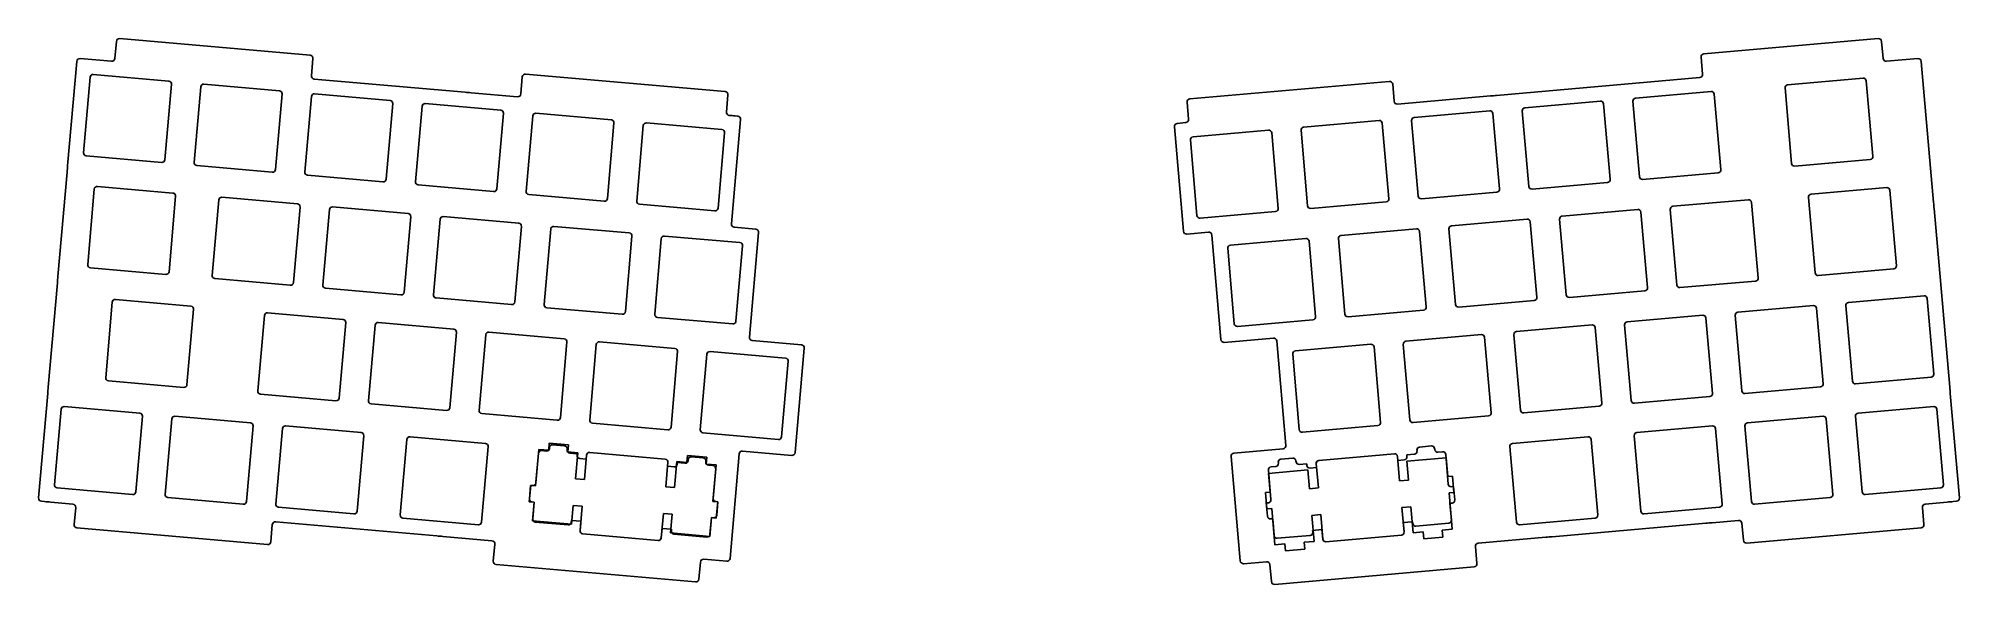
# Model space of a CAD drawing. Extents: x 368 to 698, y -80 to 14.
import ezdxf

# ---------------------------------------------------------------- set-up
doc = ezdxf.new("R2010")
doc.units = 0
doc.layers.add('Layer_1', color=7, linetype='CONTINUOUS')

msp = doc.modelspace()

# ---------------------------------------------------------------- linework, layer by layer
at = {"layer": 'Layer_1', "color": 3}
for p, q in [((381.472854, 10.341033), (381.729494, 13.274096)), ((382.302773, 13.755162), (414.957492, 10.900252)), ((683.95265, 13.756545), (654.04082, 11.139459)), ((684.782404, 10.340625), (684.525886, 13.275506)), ((375.49589, 10.33335), (380.899582, 9.860046)), ((415.438929, 10.326971), (415.183961, 7.389725)), ((653.559864, 10.566189), (653.817134, 7.630621)), ((690.752656, 10.331984), (685.355639, 9.859605)), ((373.355246, -8.073906), (374.922648, 9.852361)), ((376.090722, -5.809093), (377.223746, 7.141442)), ((377.765422, 7.595962), (390.715957, 6.462938)), ((377.765422, 7.595962), (377.765422, 7.595962)), ((415.665401, 6.816474), (441.528561, 4.556752)), ((451.093552, 4.263071), (451.34994, 7.185104)), ((451.923346, 7.666129), (486.142645, 4.672338)), ((653.336175, 7.057382), (618.477814, 4.009678)), ((668.40922, 5.840513), (681.359755, 6.973537)), ((693.441034, -14.324775), (691.325931, 9.850967)), ((391.170476, 5.921262), (390.037452, -7.029273)), ((395.068237, -7.469409), (396.201261, 5.481126)), ((396.742936, 5.935646), (409.693471, 4.802621)), ((396.742936, 5.935646), (396.742936, 5.935646)), ((410.147991, 4.260946), (409.014967, -8.689589)), ((414.045752, -9.129725), (415.178776, 3.82081)), ((415.720451, 4.275329), (428.670986, 3.142305)), ((415.720451, 4.275329), (415.720451, 4.275329)), ((442.582942, 4.465299), (450.520902, 3.78196)), ((451.094371, 4.263712), (451.093552, 4.263071)), ((486.623422, 4.099084), (486.365727, 1.165099)), ((600.080547, 6.418918), (565.862471, 3.425616)), ((600.909254, 3.003849), (600.653566, 5.937849)), ((617.423498, 3.917467), (601.482271, 2.522791)), ((642.315884, 3.557643), (655.266419, 4.690667)), ((642.315884, 3.557643), (642.315884, 3.557643)), ((655.808094, 4.236148), (656.941118, -8.714387)), ((669.087724, -7.651698), (667.9547, 5.298837)), ((668.40922, 5.840513), (668.40922, 5.840513)), ((681.90143, 6.519017), (683.034454, -6.431518)), ((429.125506, 2.60063), (427.992482, -10.349905)), ((433.023267, -10.790041), (434.156291, 2.160494)), ((434.697966, 2.615013), (447.648501, 1.481989)), ((434.697966, 2.615013), (434.697966, 2.615013)), ((448.103021, 0.940314), (446.969997, -12.010221)), ((452.000781, -12.450357), (453.133805, 0.500178)), ((453.675481, 0.954697), (466.626016, -0.178327)), ((453.675481, 0.954697), (453.675481, 0.954697)), ((487.84574, 0.503871), (488.308125, 0.463318)), ((565.381474, 2.852353), (565.63864, -0.08478)), ((604.360854, 0.237011), (617.311389, 1.370035)), ((604.360854, 0.237011), (604.360854, 0.237011)), ((617.853065, 0.915516), (618.986089, -12.035019)), ((624.016874, -11.594883), (622.88385, 1.355652)), ((623.338369, 1.897327), (636.288904, 3.030351)), ((623.338369, 1.897327), (623.338369, 1.897327)), ((636.83058, 2.575832), (637.963604, -10.374703)), ((642.994388, -9.934567), (641.861364, 3.015968)), ((467.080535, -0.720002), (465.947511, -13.670537)), ((470.978296, -14.110673), (472.11132, -1.160138)), ((472.652995, -0.705619), (485.60353, -1.838643)), ((472.652995, -0.705619), (472.652995, -0.705619)), ((486.05805, -2.380318), (484.925026, -15.330853)), ((488.789151, -0.110068), (487.220988, -18.034261)), ((563.215139, -1.357345), (564.783477, -19.28353)), ((565.157607, -0.657635), (563.696212, -0.784487)), ((566.405825, -3.083621), (579.35636, -1.950597)), ((566.405825, -3.083621), (566.405825, -3.083621)), ((579.898035, -2.405117), (581.031059, -15.355652)), ((586.061844, -14.915515), (584.92882, -1.96498)), ((585.38334, -1.423305), (598.333875, -0.290281)), ((585.38334, -1.423305), (585.38334, -1.423305)), ((598.87555, -0.7448), (600.008574, -13.695335)), ((605.039359, -13.255199), (603.906335, -0.304664)), ((389.495777, -7.483792), (376.545242, -6.350768)), ((567.084329, -16.575831), (565.951305, -3.625296)), ((371.694167, -27.04934), (373.263006, -9.128218)), ((408.473292, -9.144109), (395.522757, -8.011084)), ((427.450806, -10.804425), (414.500271, -9.671401)), ((656.486599, -9.256063), (643.536064, -10.389087)), ((682.579934, -6.973193), (669.629399, -8.106217)), ((376.802346, -24.994125), (377.935371, -12.04359)), ((378.477046, -11.589071), (391.427581, -12.722095)), ((378.477046, -11.589071), (378.477046, -11.589071)), ((446.428321, -12.464741), (433.477786, -11.331717)), ((465.405836, -14.125057), (452.455301, -12.992033)), ((618.531569, -12.576695), (605.581034, -13.709719)), ((637.509084, -10.916379), (624.558549, -12.049403)), ((672.442472, -12.929397), (685.393007, -11.796373)), ((672.442472, -12.929397), (672.442472, -12.929397)), ((685.934682, -12.250893), (687.067707, -25.201428)), ((391.882101, -13.26377), (390.749076, -26.214305)), ((398.152798, -26.862046), (399.285822, -13.911511)), ((399.827497, -13.456992), (412.778032, -14.590016)), ((399.827497, -13.456992), (399.827497, -13.456992)), ((413.232552, -15.131691), (412.099528, -28.082226)), ((417.130312, -28.522363), (418.263337, -15.571828)), ((418.805012, -15.117308), (431.755547, -16.250332)), ((418.805012, -15.117308), (418.805012, -15.117308)), ((484.383351, -15.785373), (471.432816, -14.652349)), ((580.57654, -15.897327), (567.626005, -17.030351)), ((599.554054, -14.237011), (586.603519, -15.370035)), ((629.742566, -16.665152), (642.693101, -15.532128)), ((643.234776, -15.986648), (644.3678, -28.937183)), ((649.398585, -28.497046), (648.265561, -15.546511)), ((648.720081, -15.004836), (661.670616, -13.871812)), ((648.720081, -15.004836), (648.720081, -15.004836)), ((662.212291, -14.326331), (663.345315, -27.276866)), ((673.120977, -26.421608), (671.987952, -13.471073)), ((696.213926, -46.030321), (693.533255, -15.37909)), ((432.210067, -16.792007), (431.077042, -29.742542)), ((436.107827, -30.182679), (437.240851, -17.232144)), ((437.782527, -16.777624), (450.733062, -17.910648)), ((437.782527, -16.777624), (437.782527, -16.777624)), ((451.187581, -18.452323), (450.054557, -31.402858)), ((455.085342, -31.842995), (456.218366, -18.89246)), ((456.760041, -18.43794), (469.710576, -19.570964)), ((456.760041, -18.43794), (456.760041, -18.43794)), ((487.702024, -18.607538), (491.392586, -18.93042)), ((491.873622, -19.503696), (490.305546, -37.426893)), ((565.356754, -19.764566), (569.047317, -19.441684)), ((591.787536, -19.985784), (604.738071, -18.85276)), ((605.279747, -19.30728), (606.412771, -32.257815)), ((611.443556, -31.817678), (610.310531, -18.867143)), ((610.765051, -18.325468), (623.715586, -17.192444)), ((610.765051, -18.325468), (610.765051, -18.325468)), ((624.257261, -17.646964), (625.390286, -30.597499)), ((630.42107, -30.157362), (629.288046, -17.206827)), ((629.742566, -16.665152), (629.742566, -16.665152)), ((470.165096, -20.11264), (469.032072, -33.063175)), ((474.062857, -33.503311), (475.195881, -20.552776)), ((475.737556, -20.098256), (488.688091, -21.23128)), ((475.737556, -20.098256), (475.737556, -20.098256)), ((489.142611, -21.772956), (488.009587, -34.723491)), ((569.620593, -19.92272), (571.18867, -37.845916)), ((573.488526, -35.138311), (572.355502, -22.187776)), ((572.810022, -21.6461), (585.760557, -20.513076)), ((572.810022, -21.6461), (572.810022, -21.6461)), ((586.302232, -20.967596), (587.435256, -33.918131)), ((592.466041, -33.477995), (591.333017, -20.52746)), ((591.787536, -19.985784), (591.787536, -19.985784)), ((390.207401, -26.668825), (377.256866, -25.535801)), ((686.613187, -25.743103), (673.662652, -26.876127)), ((370.034612, -46.028924), (371.601927, -28.103653)), ((411.557852, -28.536746), (398.607317, -27.403722)), ((430.535367, -30.197062), (417.584832, -29.064038)), ((643.913281, -29.478858), (630.962746, -30.611882)), ((662.890795, -27.818542), (649.94026, -28.951566)), ((379.886907, -44.386763), (381.019931, -31.436228)), ((381.561607, -30.981708), (394.512142, -32.114732)), ((381.561607, -30.981708), (381.561607, -30.981708)), ((394.966661, -32.656408), (393.833637, -45.606943)), ((449.512882, -31.857378), (436.562347, -30.724354)), ((468.490397, -33.517694), (455.539862, -32.38467)), ((605.958251, -32.79949), (593.007716, -33.932514)), ((624.935766, -31.139174), (611.985231, -32.272198)), ((659.869154, -33.152193), (672.819689, -32.019169)), ((673.361364, -32.473688), (674.494389, -45.424223)), ((679.525173, -44.984087), (678.392149, -32.033552)), ((678.846669, -31.491877), (691.797204, -30.358852)), ((678.846669, -31.491877), (678.846669, -31.491877)), ((692.338879, -30.813372), (693.471903, -43.763907)), ((405.981239, -46.669719), (407.114263, -33.719184)), ((407.655938, -33.264665), (420.606473, -34.397689)), ((407.655938, -33.264665), (407.655938, -33.264665)), ((421.060993, -34.939364), (419.927969, -47.889899)), ((424.958754, -48.330035), (426.091778, -35.3795)), ((426.633453, -34.924981), (439.583988, -36.058005)), ((426.633453, -34.924981), (426.633453, -34.924981)), ((487.467911, -35.17801), (474.517376, -34.044986)), ((586.980736, -34.459806), (574.030201, -35.59283)), ((621.914125, -36.472825), (634.86466, -35.339801)), ((635.406335, -35.79432), (636.539359, -48.744855)), ((641.570144, -48.304719), (640.43712, -35.354184)), ((640.891639, -34.812509), (653.842174, -33.679485)), ((640.891639, -34.812509), (640.891639, -34.812509)), ((654.38385, -34.134004), (655.516874, -47.084539)), ((660.547659, -46.644403), (659.414634, -33.693868)), ((659.869154, -33.152193), (659.869154, -33.152193)), ((440.038508, -36.59968), (438.905484, -49.550215)), ((443.936269, -49.990351), (445.069293, -37.039816)), ((445.610968, -36.585297), (458.561503, -37.718321)), ((445.610968, -36.585297), (445.610968, -36.585297)), ((459.016023, -38.259996), (457.882999, -51.210531)), ((462.913783, -51.650667), (464.046807, -38.700132)), ((464.588483, -38.245613), (477.539018, -39.378637)), ((464.588483, -38.245613), (464.588483, -38.245613)), ((490.786582, -38.000169), (499.221024, -38.738087)), ((499.70206, -39.311364), (498.133809, -57.236553)), ((571.761946, -38.326952), (580.196388, -37.589034)), ((580.769664, -38.07007), (582.337567, -55.991274)), ((583.959095, -39.793457), (596.90963, -38.660433)), ((597.451305, -39.114953), (598.58433, -52.065488)), ((603.615114, -51.625351), (602.48209, -38.674816)), ((602.93661, -38.133141), (615.887145, -37.000117)), ((602.93661, -38.133141), (602.93661, -38.133141)), ((616.42882, -37.454636), (617.561844, -50.405171)), ((622.592629, -49.965035), (621.459605, -37.0145)), ((621.914125, -36.472825), (621.914125, -36.472825)), ((477.993537, -39.920312), (476.860513, -52.870847)), ((481.891298, -53.310984), (483.024322, -40.360449)), ((483.565997, -39.905929), (496.516532, -41.038953)), ((483.565997, -39.905929), (483.565997, -39.905929)), ((496.971052, -41.580628), (495.838028, -54.531163)), ((584.6376, -53.285667), (583.504575, -40.335132)), ((583.959095, -39.793457), (583.959095, -39.793457)), ((393.291962, -46.061462), (380.341427, -44.928438)), ((674.039869, -45.965899), (661.089334, -47.098923)), ((693.017384, -44.305582), (680.066849, -45.438607)), ((368.374325, -65.006435), (369.942402, -47.083239)), ((372.784473, -49.336583), (385.735008, -50.469607)), ((372.784473, -49.336583), (372.784473, -49.336583)), ((419.386294, -48.344419), (406.435759, -47.211395)), ((438.363808, -50.004735), (425.413273, -48.871711)), ((636.084839, -49.286531), (623.134304, -50.419555)), ((655.062354, -47.626215), (642.111819, -48.759239)), ((680.506985, -50.469391), (693.45752, -49.336367)), ((697.874223, -65.007832), (696.306147, -47.084635)), ((371.109774, -62.741637), (372.242798, -49.791102)), ((386.189528, -51.011282), (385.056504, -63.961817)), ((390.087289, -64.401953), (391.220313, -51.451418)), ((391.761988, -50.996899), (404.712523, -52.129923)), ((391.761988, -50.996899), (391.761988, -50.996899)), ((405.167043, -52.671598), (404.034019, -65.622133)), ((410.739503, -52.657215), (423.690038, -53.790239)), ((410.739503, -52.657215), (410.739503, -52.657215)), ((457.341323, -51.665051), (444.390788, -50.532027)), ((476.318838, -53.325367), (463.368303, -52.192343)), ((598.12981, -52.607163), (585.179275, -53.740187)), ((617.107325, -50.946847), (604.15679, -52.079871)), ((642.551955, -53.790023), (655.50249, -52.656999)), ((662.207975, -65.621918), (661.07495, -52.671383)), ((661.52947, -52.129707), (674.480005, -50.996683)), ((661.52947, -52.129707), (661.52947, -52.129707)), ((675.02168, -51.451203), (676.154705, -64.401738)), ((681.185489, -63.961602), (680.052465, -51.011067)), ((680.506985, -50.469391), (680.506985, -50.469391)), ((693.999195, -49.790887), (695.132219, -62.741422)), ((409.064804, -66.062269), (410.197828, -53.111734)), ((424.144558, -54.331914), (423.011534, -67.282449)), ((430.414259, -67.930103), (431.547283, -54.979568)), ((432.088958, -54.525049), (445.039493, -55.658073)), ((432.088958, -54.525049), (432.088958, -54.525049)), ((458.598212, -56.069221), (456.558067, -55.890732)), ((495.296353, -54.985683), (482.345818, -53.852659)), ((621.2025, -55.657857), (634.153035, -54.524833)), ((621.2025, -55.657857), (621.2025, -55.657857)), ((634.694711, -54.979353), (635.827735, -67.929888)), ((643.23046, -67.282234), (642.097436, -54.331699)), ((642.551955, -53.790023), (642.551955, -53.790023)), ((656.044166, -53.111519), (657.17719, -66.062054)), ((445.494013, -56.199748), (444.360989, -69.150283)), ((454.117197, -57.351671), (453.673068, -62.428094)), ((455.460145, -56.967025), (454.65912, -56.896944)), ((456.016145, -56.345458), (456.001507, -56.512768)), ((459.038301, -56.778453), (459.052939, -56.611143)), ((460.790879, -57.433403), (459.492558, -57.319815)), ((460.765838, -57.719631), (460.790879, -57.433403)), ((462.32691, -58.357827), (461.220095, -58.260993)), ((462.386407, -57.677778), (462.32691, -58.357827)), ((475.87859, -58.356052), (462.928329, -57.223051)), ((476.273822, -59.578023), (476.333319, -58.897974)), ((477.946012, -58.934282), (477.92097, -59.220509)), ((479.245359, -59.04796), (477.946012, -58.934282)), ((479.801358, -58.426393), (479.78672, -58.593703)), ((482.38343, -58.150157), (480.343282, -57.971667)), ((482.823511, -58.859387), (482.838149, -58.692077)), ((488.552814, -57.460707), (486.984738, -75.383903)), ((497.560533, -57.717589), (489.126091, -56.979671)), ((572.941053, -57.875745), (574.509303, -75.800934)), ((581.856531, -56.564551), (573.422089, -57.302469)), ((581.032163, -58.899357), (581.046801, -59.066667)), ((583.52704, -58.178946), (581.486892, -58.357435)), ((584.083084, -58.801027), (584.068446, -58.633717)), ((585.923792, -59.141606), (584.624963, -59.255238)), ((585.948834, -59.427833), (585.923792, -59.141606)), ((587.537003, -59.105253), (587.5965, -59.785301)), ((600.941988, -57.430331), (587.991214, -58.563376)), ((601.542891, -58.565151), (601.483395, -57.885103)), ((602.649713, -58.468317), (601.542891, -58.565151)), ((604.377249, -57.527139), (603.079436, -57.640683)), ((603.079436, -57.640683), (603.104477, -57.92691)), ((604.817375, -56.818422), (604.832013, -56.985732)), ((607.312252, -56.098011), (605.271596, -56.276545)), ((607.868296, -56.720092), (607.853658, -56.552782)), ((609.210687, -57.104268), (608.410175, -57.174304)), ((610.196731, -62.635419), (609.752602, -57.558996)), ((621.881005, -69.150068), (620.747981, -56.199533)), ((477.379609, -59.674766), (476.273822, -59.578023)), ((484.077771, -59.470741), (483.277777, -59.40075)), ((484.088361, -65.089086), (484.53249, -60.012662)), ((579.337822, -60.219942), (579.781951, -65.296365)), ((580.592027, -59.608074), (579.792033, -59.678065)), ((587.5965, -59.785301), (586.490713, -59.882045)), ((369.413395, -65.628814), (368.85535, -65.579841)), ((374.258759, -66.052819), (370.467698, -65.721174)), ((384.514829, -64.416337), (371.564294, -63.283313)), ((403.492343, -66.076653), (390.541808, -64.943629)), ((452.769758, -62.851204), (452.56983, -65.136392)), ((453.131661, -62.882866), (452.769758, -62.851204)), ((453.024557, -65.678314), (453.385945, -65.709931)), ((453.385945, -65.709931), (453.132871, -68.602582)), ((484.904998, -65.662671), (484.542582, -65.630964)), ((484.70507, -67.947859), (484.904998, -65.662671)), ((579.327222, -65.838288), (578.964806, -65.869995)), ((578.964806, -65.869995), (579.164734, -68.155183)), ((610.483854, -65.917256), (610.845244, -65.885638)), ((611.100045, -63.058528), (610.738655, -63.090146)), ((611.299973, -65.343716), (611.100045, -63.058528)), ((675.700185, -64.943413), (662.74965, -66.076437)), ((694.6777, -63.283097), (681.727165, -64.416121)), ((691.998574, -66.052845), (695.75339, -65.724441)), ((696.807699, -65.632161), (697.393167, -65.580879)), ((697.874199, -65.007553), (697.874223, -65.007832)), ((374.484128, -69.555149), (374.739886, -66.626094)), ((436.679751, -71.514059), (409.045778, -69.096289)), ((422.469858, -67.736969), (409.519323, -66.603945)), ((443.819313, -69.604803), (430.868778, -68.471779)), ((453.587598, -69.144504), (459.221033, -69.637365)), ((459.762955, -69.182639), (459.790204, -68.871186)), ((459.790204, -68.871186), (461.394829, -69.011573)), ((461.394829, -69.011573), (461.253406, -70.628038)), ((483.548164, -71.263573), (483.801238, -68.370923)), ((483.801238, -68.370923), (484.163663, -68.402631)), ((579.706659, -68.609909), (580.069074, -68.578202)), ((580.069074, -68.578202), (580.322148, -71.470853)), ((602.474972, -69.218897), (604.080111, -69.078466)), ((604.080111, -69.078466), (604.10736, -69.389918)), ((610.736928, -68.809906), (610.483854, -65.917256)), ((635.373215, -68.471563), (622.42268, -69.604587)), ((656.72267, -66.603729), (643.772135, -67.736753)), ((655.447563, -69.25214), (659.97859, -68.865764)), ((691.773476, -69.561154), (691.517407, -66.626123)), ((407.641014, -72.992291), (374.965247, -70.128513)), ((408.472243, -69.577302), (408.214542, -72.511357)), ((446.154372, -72.353631), (437.734011, -71.606907)), ((461.708133, -71.169961), (474.658394, -72.302961)), ((475.200319, -71.848234), (475.341741, -70.231768)), ((475.341741, -70.231768), (476.945336, -70.372065)), ((476.945336, -70.372065), (476.918088, -70.683517)), ((477.372817, -71.22544), (483.006249, -71.718301)), ((580.863555, -71.925625), (586.497506, -71.432718)), ((586.924468, -70.579389), (588.528581, -70.439047)), ((586.951716, -70.890841), (586.924468, -70.579389)), ((588.528581, -70.439047), (588.670003, -72.055513)), ((589.21141, -72.510285), (602.162184, -71.37724)), ((602.616395, -70.835363), (602.474972, -69.218897)), ((604.648776, -69.844689), (610.282209, -69.351828)), ((615.34059, -72.762942), (626.954465, -71.743849)), ((628.008767, -71.651489), (654.393163, -69.343384)), ((660.551888, -69.347963), (660.807073, -72.269901)), ((661.38027, -72.750954), (691.29231, -70.134432)), ((446.380499, -75.850054), (446.635484, -72.927527)), ((486.411462, -75.864929), (482.484489, -75.521293)), ((615.117222, -76.266924), (614.859824, -73.336316)), ((481.080193, -79.417909), (446.861663, -76.423352)), ((481.911084, -76.002308), (481.653598, -78.936894)), ((575.082583, -76.282), (579.01503, -75.938176)), ((579.58833, -76.41924), (579.845153, -79.353372)), ((580.418449, -79.834397), (614.636446, -76.840188))]:
    msp.add_line(p, q, dxfattribs=at)
at = {"layer": 'Layer_1', "color": 7}
for p, q in [((455.883058, -56.836757), (455.987681, -55.640915)), ((455.987681, -55.640915), (459.274477, -55.928472)), ((459.274477, -55.928472), (459.169854, -57.124314)), ((453.61814, -62.932394), (454.164592, -56.686411)), ((454.164592, -56.686411), (455.883058, -56.836757)), ((459.169854, -57.124314), (460.88838, -57.274666)), ((460.88838, -57.274666), (460.498897, -61.726482)), ((462.019728, -61.859537), (462.38569, -57.676574)), ((462.92743, -57.222), (475.876949, -58.354935)), ((476.331533, -58.896676), (475.965572, -63.079639)), ((477.483773, -63.212465), (477.873256, -58.760648)), ((477.873256, -58.760648), (479.591772, -58.910999)), ((479.591772, -58.910999), (479.696395, -57.715157)), ((479.696395, -57.715157), (482.983191, -58.002714)), ((482.983191, -58.002714), (482.878568, -59.198556)), ((482.878568, -59.198556), (484.597094, -59.348908)), ((587.536432, -59.105548), (587.902393, -63.288501)), ((600.940524, -57.430863), (587.99051, -58.563761)), ((601.848236, -62.068399), (601.482275, -57.885446)), ((609.808875, -58.13089), (603.085037, -58.719149)), ((603.085037, -58.719149), (603.366437, -61.935574)), ((610.090275, -61.347314), (609.808875, -58.13089)), ((460.498897, -61.726482), (462.019728, -61.859537)), ((484.597094, -59.348908), (484.050642, -65.594891)), ((586.100161, -60.205132), (579.376373, -60.793387)), ((579.376373, -60.793387), (579.657773, -64.009811)), ((586.381562, -63.421557), (586.100161, -60.205132)), ((603.366437, -61.935574), (601.848236, -62.068399)), ((610.912634, -61.275367), (610.090275, -61.347314)), ((611.156701, -64.065062), (610.912634, -61.275367)), ((452.551714, -65.650142), (452.795781, -62.860447)), ((453.374073, -65.722089), (452.551714, -65.650142)), ((452.795781, -62.860447), (453.61814, -62.932394)), ((453.092673, -68.938513), (453.374073, -65.722089)), ((475.965572, -63.079639), (477.483773, -63.212465)), ((484.050642, -65.594891), (484.873001, -65.666838)), ((484.873001, -65.666838), (484.628934, -68.456533)), ((579.657773, -64.009811), (578.835414, -64.081758)), ((578.835414, -64.081758), (579.079481, -66.871453)), ((587.902393, -63.288501), (586.381562, -63.421557)), ((610.334342, -64.137009), (611.156701, -64.065062)), ((610.880794, -70.382992), (610.334342, -64.137009)), ((459.816461, -69.526768), (453.092673, -68.938513)), ((460.097862, -66.310343), (459.816461, -69.526768)), ((461.618693, -66.443399), (460.097862, -66.310343)), ((461.252732, -70.626352), (461.618693, -66.443399)), ((475.564536, -67.663501), (475.198575, -71.846454)), ((477.082737, -67.796326), (475.564536, -67.663501)), ((476.801337, -71.012751), (477.082737, -67.796326)), ((483.806575, -68.384586), (483.525175, -71.60101)), ((484.628934, -68.456533), (483.806575, -68.384586)), ((579.079481, -66.871453), (579.90184, -66.799506)), ((579.90184, -66.799506), (580.448292, -73.045489)), ((586.782597, -68.005418), (588.303428, -67.872363)), ((587.17208, -72.457234), (586.782597, -68.005418)), ((588.303428, -67.872363), (588.66939, -72.055326)), ((602.249272, -66.652261), (603.767473, -66.519435)), ((602.615233, -70.835224), (602.249272, -66.652261)), ((603.767473, -66.519435), (604.156956, -70.971252)), ((474.656824, -72.301037), (461.707305, -71.168102)), ((483.525175, -71.60101), (476.801337, -71.012751)), ((585.453554, -72.607586), (587.17208, -72.457234)), ((589.21113, -72.5099), (602.160649, -71.376965)), ((604.156956, -70.971252), (605.875472, -70.820901)), ((605.875472, -70.820901), (605.980095, -72.016743)), ((605.980095, -72.016743), (609.266891, -71.729186)), ((609.162268, -70.533344), (610.880794, -70.382992)), ((609.266891, -71.729186), (609.162268, -70.533344)), ((580.448292, -73.045489), (582.166758, -72.895143)), ((582.166758, -72.895143), (582.271381, -74.090985)), ((582.271381, -74.090985), (585.558177, -73.803428)), ((585.558177, -73.803428), (585.453554, -72.607586))]:
    msp.add_line(p, q, dxfattribs=at)
at = {"layer": 'Layer_1', "color": 3}
for points in [[(381.729494, 13.274096), (381.754967, 13.565241), (382.011626, 13.780617), (382.302773, 13.755162)], [(684.338902, 13.634756), (684.231398, 13.72497), (684.092457, 13.768779), (683.95265, 13.756545)], [(684.525886, 13.275506), (684.513668, 13.415315), (684.446407, 13.544542), (684.338902, 13.634756)], [(374.922648, 9.852361), (374.93487, 9.992166), (375.002135, 10.121387), (375.109641, 10.211592)], [(375.109641, 10.211592), (375.217148, 10.301797), (375.356088, 10.345596), (375.49589, 10.33335)], [(380.899582, 9.860046), (381.039386, 9.847801), (381.178329, 9.891599), (381.28584, 9.981803)], [(381.28584, 9.981803), (381.393351, 10.072006), (381.460623, 10.201227), (381.472854, 10.341033)], [(414.957492, 10.900252), (415.248696, 10.874796), (415.464191, 10.618191), (415.438929, 10.326971)], [(653.681601, 10.952444), (653.591402, 10.844933), (653.547611, 10.705991), (653.559864, 10.566189)], [(654.04082, 11.139459), (653.901017, 11.127228), (653.7718, 11.059956), (653.681601, 10.952444)], [(684.96939, 9.981382), (684.861885, 10.071593), (684.794623, 10.200818), (684.782404, 10.340625)], [(685.355639, 9.859605), (685.215834, 9.847367), (685.076894, 9.891172), (684.96939, 9.981382)], [(691.138919, 10.210209), (691.031408, 10.300417), (690.892464, 10.344221), (690.752656, 10.331984)], [(691.325931, 9.850967), (691.3137, 9.990776), (691.246429, 10.12), (691.138919, 10.210209)], [(377.223746, 7.141442), (377.235304, 7.273546), (377.298866, 7.395647), (377.40045, 7.480886)], [(377.40045, 7.480886), (377.502034, 7.566125), (377.633318, 7.607519), (377.765422, 7.595962)], [(415.183961, 7.389725), (415.158702, 7.09851), (415.374201, 6.841914), (415.665401, 6.816474)], [(451.34994, 7.185104), (451.375484, 7.476259), (451.632184, 7.691603), (451.923346, 7.666129)], [(653.695395, 7.244376), (653.605195, 7.136869), (653.475977, 7.069604), (653.336175, 7.057382)], [(653.817134, 7.630621), (653.829387, 7.490822), (653.785595, 7.351883), (653.695395, 7.244376)], [(681.359755, 6.973537), (681.491858, 6.985094), (681.623143, 6.9437), (681.724726, 6.858462)], [(681.724726, 6.858462), (681.82631, 6.773223), (681.889872, 6.651121), (681.90143, 6.519017)], [(390.715957, 6.462938), (390.84806, 6.45138), (390.970162, 6.387818), (391.055401, 6.286234)], [(391.055401, 6.286234), (391.14064, 6.18465), (391.182034, 6.053366), (391.170476, 5.921262)], [(396.201261, 5.481126), (396.212819, 5.61323), (396.276381, 5.735331), (396.377965, 5.82057)], [(396.377965, 5.82057), (396.479549, 5.905809), (396.610833, 5.947203), (396.742936, 5.935646)], [(409.693471, 4.802621), (409.825575, 4.791064), (409.947677, 4.727502), (410.032916, 4.625918)], [(410.032916, 4.625918), (410.118155, 4.524334), (410.159549, 4.39305), (410.147991, 4.260946)], [(415.178776, 3.82081), (415.190333, 3.952913), (415.253896, 4.075015), (415.355479, 4.160254)], [(415.355479, 4.160254), (415.457063, 4.245493), (415.588348, 4.286887), (415.720451, 4.275329)], [(441.528561, 4.556752), (441.880002, 4.526044), (442.231462, 4.495559), (442.582942, 4.465299)], [(450.520902, 3.78196), (450.812215, 3.756879), (451.068815, 3.97244), (451.094371, 4.263712)], [(486.142645, 4.672338), (486.282432, 4.660111), (486.411631, 4.592835), (486.501802, 4.48532)], [(486.501802, 4.48532), (486.591972, 4.377806), (486.635722, 4.238866), (486.623422, 4.099084)], [(565.862471, 3.425616), (565.722665, 3.413386), (565.593444, 3.346117), (565.503239, 3.238608)], [(600.466726, 6.297103), (600.359255, 6.387328), (600.220336, 6.431149), (600.080547, 6.418918)], [(600.653566, 5.937849), (600.641408, 6.077644), (600.574196, 6.206878), (600.466726, 6.297103)], [(618.477814, 4.009678), (618.126374, 3.978951), (617.774936, 3.948214), (617.423498, 3.917467)], [(641.861364, 3.015968), (641.849807, 3.148072), (641.8912, 3.279356), (641.976439, 3.38094)], [(641.976439, 3.38094), (642.061678, 3.482524), (642.18378, 3.546086), (642.315884, 3.557643)], [(655.266419, 4.690667), (655.398523, 4.702225), (655.529807, 4.660831), (655.631391, 4.575592)], [(655.631391, 4.575592), (655.732975, 4.490353), (655.796537, 4.368251), (655.808094, 4.236148)], [(667.9547, 5.298837), (667.943142, 5.430941), (667.984536, 5.562225), (668.069775, 5.663809)], [(668.069775, 5.663809), (668.155014, 5.765393), (668.277116, 5.828955), (668.40922, 5.840513)], [(428.670986, 3.142305), (428.80309, 3.130748), (428.925192, 3.067186), (429.010431, 2.965602)], [(429.010431, 2.965602), (429.09567, 2.864018), (429.137063, 2.732734), (429.125506, 2.60063)], [(434.156291, 2.160494), (434.167848, 2.292597), (434.23141, 2.414699), (434.332994, 2.499938)], [(434.332994, 2.499938), (434.434578, 2.585177), (434.565862, 2.626571), (434.697966, 2.615013)], [(447.648501, 1.481989), (447.780605, 1.470432), (447.902706, 1.40687), (447.987945, 1.305286)], [(447.987945, 1.305286), (448.073184, 1.203702), (448.114578, 1.072418), (448.103021, 0.940314)], [(453.133805, 0.500178), (453.145363, 0.632281), (453.208925, 0.754383), (453.310509, 0.839622)], [(453.310509, 0.839622), (453.412093, 0.924861), (453.543377, 0.966255), (453.675481, 0.954697)], [(486.365727, 1.165099), (486.353426, 1.025297), (486.397167, 0.886334), (486.487327, 0.778784)], [(486.487327, 0.778784), (486.577488, 0.671234), (486.706681, 0.603907), (486.846485, 0.591616)], [(486.846485, 0.591616), (487.179566, 0.56233), (487.512651, 0.533082), (487.84574, 0.503871)], [(488.308125, 0.463318), (488.599278, 0.437785), (488.814625, 0.18109), (488.789151, -0.110068)], [(565.503239, 3.238608), (565.413033, 3.131099), (565.369233, 2.992158), (565.381474, 2.852353)], [(601.096095, 2.6446), (600.988625, 2.734824), (600.921413, 2.864056), (600.909254, 3.003849)], [(601.482271, 2.522791), (601.342484, 2.510559), (601.203565, 2.554377), (601.096095, 2.6446)], [(603.906335, -0.304664), (603.894777, -0.17256), (603.936171, -0.041276), (604.02141, 0.060308)], [(604.02141, 0.060308), (604.106649, 0.161891), (604.228751, 0.225454), (604.360854, 0.237011)], [(617.311389, 1.370035), (617.443493, 1.381593), (617.574777, 1.340199), (617.676361, 1.25496)], [(617.676361, 1.25496), (617.777945, 1.169721), (617.841507, 1.047619), (617.853065, 0.915516)], [(622.88385, 1.355652), (622.872292, 1.487756), (622.913686, 1.61904), (622.998925, 1.720624)], [(622.998925, 1.720624), (623.084164, 1.822208), (623.206266, 1.88577), (623.338369, 1.897327)], [(636.288904, 3.030351), (636.421008, 3.041909), (636.552292, 3.000515), (636.653876, 2.915276)], [(636.653876, 2.915276), (636.75546, 2.830037), (636.819022, 2.707935), (636.83058, 2.575832)], [(466.626016, -0.178327), (466.758119, -0.189884), (466.880221, -0.253447), (466.96546, -0.35503)], [(466.96546, -0.35503), (467.050699, -0.456614), (467.092093, -0.587898), (467.080535, -0.720002)], [(472.11132, -1.160138), (472.122878, -1.028035), (472.18644, -0.905933), (472.288024, -0.820694)], [(472.288024, -0.820694), (472.389608, -0.735455), (472.520892, -0.694061), (472.652995, -0.705619)], [(485.60353, -1.838643), (485.735634, -1.8502), (485.857736, -1.913763), (485.942975, -2.015346)], [(485.942975, -2.015346), (486.028214, -2.11693), (486.069608, -2.248215), (486.05805, -2.380318)], [(563.336966, -0.971226), (563.246736, -1.078671), (563.20291, -1.217573), (563.215139, -1.357345)], [(563.696212, -0.784487), (563.55643, -0.796604), (563.427195, -0.863781), (563.336966, -0.971226)], [(565.516839, -0.470894), (565.426615, -0.578339), (565.297385, -0.645518), (565.157607, -0.657635)], [(565.63864, -0.08478), (565.650879, -0.224548), (565.607062, -0.363449), (565.516839, -0.470894)], [(565.951305, -3.625296), (565.939748, -3.493193), (565.981141, -3.361908), (566.06638, -3.260325)], [(566.06638, -3.260325), (566.151619, -3.158741), (566.273721, -3.095179), (566.405825, -3.083621)], [(579.35636, -1.950597), (579.488464, -1.939039), (579.619748, -1.980433), (579.721332, -2.065672)], [(579.721332, -2.065672), (579.822916, -2.150911), (579.886478, -2.273013), (579.898035, -2.405117)], [(584.92882, -1.96498), (584.917262, -1.832877), (584.958656, -1.701592), (585.043895, -1.600008)], [(585.043895, -1.600008), (585.129134, -1.498425), (585.251236, -1.434862), (585.38334, -1.423305)], [(598.333875, -0.290281), (598.465978, -0.278723), (598.597263, -0.320117), (598.698846, -0.405356)], [(598.698846, -0.405356), (598.80043, -0.490595), (598.863992, -0.612697), (598.87555, -0.7448)], [(376.205797, -6.174065), (376.120559, -6.072481), (376.079165, -5.941197), (376.090722, -5.809093)], [(376.545242, -6.350768), (376.413138, -6.339211), (376.291036, -6.275649), (376.205797, -6.174065)], [(683.034454, -6.431518), (683.046012, -6.563622), (683.004618, -6.694906), (682.919379, -6.79649)], [(373.263006, -9.128218), (373.293771, -8.776782), (373.324518, -8.425345), (373.355246, -8.073906)], [(389.860749, -7.368717), (389.759165, -7.453956), (389.627881, -7.49535), (389.495777, -7.483792)], [(390.037452, -7.029273), (390.025895, -7.161376), (389.962333, -7.283478), (389.860749, -7.368717)], [(395.183312, -7.834381), (395.098073, -7.732797), (395.056679, -7.601513), (395.068237, -7.469409)], [(395.522757, -8.011084), (395.390653, -7.999527), (395.268551, -7.935965), (395.183312, -7.834381)], [(408.838263, -9.029033), (408.73668, -9.114272), (408.605395, -9.155666), (408.473292, -9.144109)], [(409.014967, -8.689589), (409.003409, -8.821693), (408.939847, -8.943794), (408.838263, -9.029033)], [(414.160827, -9.494697), (414.075588, -9.393113), (414.034194, -9.261829), (414.045752, -9.129725)], [(414.500271, -9.671401), (414.368168, -9.659843), (414.246066, -9.596281), (414.160827, -9.494697)], [(656.826043, -9.079359), (656.740804, -9.180943), (656.618702, -9.244505), (656.486599, -9.256063)], [(656.941118, -8.714387), (656.952676, -8.846491), (656.911282, -8.977775), (656.826043, -9.079359)], [(669.264428, -7.991142), (669.162844, -7.905903), (669.099282, -7.783801), (669.087724, -7.651698)], [(669.629399, -8.106217), (669.497296, -8.117775), (669.366011, -8.076381), (669.264428, -7.991142)], [(682.919379, -6.79649), (682.83414, -6.898074), (682.712038, -6.961636), (682.579934, -6.973193)], [(377.935371, -12.04359), (377.946928, -11.911487), (378.01049, -11.789385), (378.112074, -11.704146)], [(378.112074, -11.704146), (378.213658, -11.618907), (378.344942, -11.577513), (378.477046, -11.589071)], [(391.427581, -12.722095), (391.559685, -12.733653), (391.681786, -12.797215), (391.767025, -12.898799)], [(391.767025, -12.898799), (391.852264, -13.000382), (391.893658, -13.131667), (391.882101, -13.26377)], [(427.815778, -10.689349), (427.714194, -10.774588), (427.58291, -10.815982), (427.450806, -10.804425)], [(427.992482, -10.349905), (427.980924, -10.482009), (427.917362, -10.60411), (427.815778, -10.689349)], [(433.138342, -11.155013), (433.053103, -11.053429), (433.011709, -10.922145), (433.023267, -10.790041)], [(433.477786, -11.331717), (433.345683, -11.320159), (433.223581, -11.256597), (433.138342, -11.155013)], [(446.793293, -12.349666), (446.691709, -12.434905), (446.560425, -12.476298), (446.428321, -12.464741)], [(446.969997, -12.010221), (446.958439, -12.142325), (446.894877, -12.264427), (446.793293, -12.349666)], [(452.115856, -12.815329), (452.030618, -12.713745), (451.989224, -12.582461), (452.000781, -12.450357)], [(452.455301, -12.992033), (452.323197, -12.980475), (452.201095, -12.916913), (452.115856, -12.815329)], [(618.871014, -12.399991), (618.785775, -12.501575), (618.663673, -12.565137), (618.531569, -12.576695)], [(618.986089, -12.035019), (618.997646, -12.167123), (618.956253, -12.298407), (618.871014, -12.399991)], [(624.193577, -11.934328), (624.091993, -11.849089), (624.028431, -11.726987), (624.016874, -11.594883)], [(624.558549, -12.049403), (624.426445, -12.06096), (624.295161, -12.019567), (624.193577, -11.934328)], [(637.848528, -10.739675), (637.763289, -10.841259), (637.641188, -10.904821), (637.509084, -10.916379)], [(637.963604, -10.374703), (637.975161, -10.506807), (637.933767, -10.638091), (637.848528, -10.739675)], [(643.171092, -10.274011), (643.069508, -10.188772), (643.005946, -10.066671), (642.994388, -9.934567)], [(643.536064, -10.389087), (643.40396, -10.400644), (643.272676, -10.35925), (643.171092, -10.274011)], [(671.987952, -13.471073), (671.976395, -13.338969), (672.017789, -13.207685), (672.103028, -13.106101)], [(672.103028, -13.106101), (672.188267, -13.004517), (672.310368, -12.940955), (672.442472, -12.929397)], [(685.393007, -11.796373), (685.525111, -11.784816), (685.656395, -11.826209), (685.757979, -11.911448)], [(685.757979, -11.911448), (685.859563, -11.996687), (685.923125, -12.118789), (685.934682, -12.250893)], [(399.285822, -13.911511), (399.297379, -13.779408), (399.360942, -13.657306), (399.462525, -13.572067)], [(399.462525, -13.572067), (399.564109, -13.486828), (399.695394, -13.445434), (399.827497, -13.456992)], [(412.778032, -14.590016), (412.910136, -14.601573), (413.032238, -14.665136), (413.117477, -14.766719)], [(413.117477, -14.766719), (413.202716, -14.868303), (413.244109, -14.999588), (413.232552, -15.131691)], [(418.263337, -15.571828), (418.274894, -15.439724), (418.338456, -15.317622), (418.44004, -15.232383)], [(418.44004, -15.232383), (418.541624, -15.147144), (418.672908, -15.10575), (418.805012, -15.117308)], [(431.755547, -16.250332), (431.887651, -16.26189), (432.009752, -16.325452), (432.094991, -16.427036)], [(432.094991, -16.427036), (432.18023, -16.528619), (432.221624, -16.659904), (432.210067, -16.792007)], [(465.770808, -14.009982), (465.669224, -14.095221), (465.53794, -14.136614), (465.405836, -14.125057)], [(465.947511, -13.670537), (465.935954, -13.802641), (465.872392, -13.924743), (465.770808, -14.009982)], [(471.093371, -14.475645), (471.008132, -14.374061), (470.966738, -14.242777), (470.978296, -14.110673)], [(471.432816, -14.652349), (471.300712, -14.640791), (471.17861, -14.577229), (471.093371, -14.475645)], [(484.748322, -15.670298), (484.646739, -15.755537), (484.515454, -15.79693), (484.383351, -15.785373)], [(484.925026, -15.330853), (484.913468, -15.462957), (484.849906, -15.585059), (484.748322, -15.670298)], [(580.915984, -15.720623), (580.830745, -15.822207), (580.708643, -15.885769), (580.57654, -15.897327)], [(581.031059, -15.355652), (581.042617, -15.487755), (581.001223, -15.619039), (580.915984, -15.720623)], [(586.238548, -15.25496), (586.136964, -15.169721), (586.073402, -15.047619), (586.061844, -14.915515)], [(586.603519, -15.370035), (586.471416, -15.381592), (586.340132, -15.340199), (586.238548, -15.25496)], [(599.893499, -14.060307), (599.80826, -14.161891), (599.686158, -14.225453), (599.554054, -14.237011)], [(600.008574, -13.695335), (600.020132, -13.827439), (599.978738, -13.958723), (599.893499, -14.060307)], [(605.216062, -13.594644), (605.114479, -13.509405), (605.050916, -13.387303), (605.039359, -13.255199)], [(605.581034, -13.709719), (605.448931, -13.721276), (605.317646, -13.679883), (605.216062, -13.594644)], [(642.693101, -15.532128), (642.825205, -15.52057), (642.956489, -15.561964), (643.058073, -15.647203)], [(643.058073, -15.647203), (643.159656, -15.732442), (643.223219, -15.854544), (643.234776, -15.986648)], [(648.265561, -15.546511), (648.254003, -15.414408), (648.295397, -15.283123), (648.380636, -15.18154)], [(648.380636, -15.18154), (648.465875, -15.079956), (648.587977, -15.016394), (648.720081, -15.004836)], [(661.670616, -13.871812), (661.802719, -13.860254), (661.934004, -13.901648), (662.035587, -13.986887)], [(662.035587, -13.986887), (662.137171, -14.072126), (662.200733, -14.194228), (662.212291, -14.326331)], [(693.533255, -15.37909), (693.50252, -15.027651), (693.47178, -14.676213), (693.441034, -14.324775)], [(437.240851, -17.232144), (437.252409, -17.10004), (437.315971, -16.977938), (437.417555, -16.892699)], [(437.417555, -16.892699), (437.519139, -16.80746), (437.650423, -16.766066), (437.782527, -16.777624)], [(450.733062, -17.910648), (450.865165, -17.922206), (450.987267, -17.985768), (451.072506, -18.087352)], [(451.072506, -18.087352), (451.157745, -18.188935), (451.199139, -18.32022), (451.187581, -18.452323)], [(456.218366, -18.89246), (456.229924, -18.760356), (456.293486, -18.638254), (456.39507, -18.553015)], [(456.39507, -18.553015), (456.496653, -18.467776), (456.627938, -18.426382), (456.760041, -18.43794)], [(469.710576, -19.570964), (469.84268, -19.582522), (469.964782, -19.646084), (470.050021, -19.747668)], [(470.050021, -19.747668), (470.13526, -19.849252), (470.176654, -19.980536), (470.165096, -20.11264)], [(487.220988, -18.034261), (487.208755, -18.174072), (487.252563, -18.313016), (487.342775, -18.420526)], [(487.342775, -18.420526), (487.432987, -18.528036), (487.562213, -18.595307), (487.702024, -18.607538)], [(491.392586, -18.93042), (491.532397, -18.942651), (491.661623, -19.009921), (491.751835, -19.117431)], [(491.751835, -19.117431), (491.842047, -19.224942), (491.885855, -19.363886), (491.873622, -19.503696)], [(564.783477, -19.28353), (564.795708, -19.423341), (564.862978, -19.552566), (564.970489, -19.642778)], [(564.970489, -19.642778), (565.077999, -19.73299), (565.216943, -19.776799), (565.356754, -19.764566)], [(567.261033, -16.915276), (567.159449, -16.830037), (567.095887, -16.707935), (567.084329, -16.575831)], [(567.626005, -17.030351), (567.493901, -17.041909), (567.362617, -17.000515), (567.261033, -16.915276)], [(569.047317, -19.441684), (569.187127, -19.429451), (569.326071, -19.473259), (569.433582, -19.563471)], [(569.433582, -19.563471), (569.541092, -19.653683), (569.608362, -19.782909), (569.620593, -19.92272)], [(604.738071, -18.85276), (604.870175, -18.841203), (605.001459, -18.882596), (605.103043, -18.967835)], [(605.103043, -18.967835), (605.204627, -19.053074), (605.268189, -19.175176), (605.279747, -19.30728)], [(610.310531, -18.867143), (610.298974, -18.73504), (610.340368, -18.603756), (610.425607, -18.502172)], [(610.425607, -18.502172), (610.510846, -18.400588), (610.632947, -18.337026), (610.765051, -18.325468)], [(623.715586, -17.192444), (623.84769, -17.180886), (623.978974, -17.22228), (624.080558, -17.307519)], [(624.080558, -17.307519), (624.182142, -17.392758), (624.245704, -17.51486), (624.257261, -17.646964)], [(629.288046, -17.206827), (629.276489, -17.074724), (629.317882, -16.943439), (629.403121, -16.841856)], [(629.403121, -16.841856), (629.48836, -16.740272), (629.610462, -16.67671), (629.742566, -16.665152)], [(475.195881, -20.552776), (475.207438, -20.420672), (475.271001, -20.29857), (475.372584, -20.213331)], [(475.372584, -20.213331), (475.474168, -20.128092), (475.605453, -20.086699), (475.737556, -20.098256)], [(488.688091, -21.23128), (488.820195, -21.242838), (488.942297, -21.3064), (489.027536, -21.407984)], [(489.027536, -21.407984), (489.112775, -21.509568), (489.154168, -21.640852), (489.142611, -21.772956)], [(572.355502, -22.187776), (572.343944, -22.055672), (572.385338, -21.924388), (572.470577, -21.822804)], [(572.470577, -21.822804), (572.555816, -21.72122), (572.677918, -21.657658), (572.810022, -21.6461)], [(585.760557, -20.513076), (585.89266, -20.501519), (586.023945, -20.542912), (586.125528, -20.628151)], [(586.125528, -20.628151), (586.227112, -20.71339), (586.290674, -20.835492), (586.302232, -20.967596)], [(591.333017, -20.52746), (591.321459, -20.395356), (591.362853, -20.264072), (591.448092, -20.162488)], [(591.448092, -20.162488), (591.533331, -20.060904), (591.655433, -19.997342), (591.787536, -19.985784)], [(376.917422, -25.359097), (376.832183, -25.257513), (376.790789, -25.126229), (376.802346, -24.994125)], [(377.256866, -25.535801), (377.124762, -25.524243), (377.002661, -25.460681), (376.917422, -25.359097)], [(390.749076, -26.214305), (390.737519, -26.346409), (390.673957, -26.468511), (390.572373, -26.55375)], [(686.952631, -25.5664), (686.867392, -25.667983), (686.745291, -25.731546), (686.613187, -25.743103)], [(687.067707, -25.201428), (687.079264, -25.333531), (687.03787, -25.464816), (686.952631, -25.5664)], [(371.601927, -28.103653), (371.632655, -27.752214), (371.663402, -27.400776), (371.694167, -27.04934)], [(390.572373, -26.55375), (390.470789, -26.638989), (390.339505, -26.680383), (390.207401, -26.668825)], [(398.267873, -27.227018), (398.182634, -27.125434), (398.14124, -26.99415), (398.152798, -26.862046)], [(398.607317, -27.403722), (398.475214, -27.392164), (398.353112, -27.328602), (398.267873, -27.227018)], [(411.922824, -28.421671), (411.82124, -28.50691), (411.689956, -28.548303), (411.557852, -28.536746)], [(412.099528, -28.082226), (412.08797, -28.21433), (412.024408, -28.336432), (411.922824, -28.421671)], [(417.245388, -28.887334), (417.160149, -28.78575), (417.118755, -28.654466), (417.130312, -28.522363)], [(417.584832, -29.064038), (417.452728, -29.05248), (417.330627, -28.988918), (417.245388, -28.887334)], [(644.252725, -29.302154), (644.167486, -29.403738), (644.045384, -29.4673), (643.913281, -29.478858)], [(644.3678, -28.937183), (644.379358, -29.069286), (644.337964, -29.200571), (644.252725, -29.302154)], [(649.575289, -28.836491), (649.473705, -28.751252), (649.410143, -28.62915), (649.398585, -28.497046)], [(649.94026, -28.951566), (649.808157, -28.963124), (649.676872, -28.92173), (649.575289, -28.836491)], [(663.23024, -27.641838), (663.145001, -27.743422), (663.022899, -27.806984), (662.890795, -27.818542)], [(663.345315, -27.276866), (663.356873, -27.40897), (663.315479, -27.540254), (663.23024, -27.641838)], [(673.29768, -26.761052), (673.196096, -26.675813), (673.132534, -26.553711), (673.120977, -26.421608)], [(673.662652, -26.876127), (673.530548, -26.887685), (673.399264, -26.846291), (673.29768, -26.761052)], [(381.019931, -31.436228), (381.031489, -31.304124), (381.095051, -31.182022), (381.196635, -31.096783)], [(381.196635, -31.096783), (381.298219, -31.011544), (381.429503, -30.970151), (381.561607, -30.981708)], [(394.512142, -32.114732), (394.644245, -32.12629), (394.766347, -32.189852), (394.851586, -32.291436)], [(394.851586, -32.291436), (394.936825, -32.39302), (394.978219, -32.524304), (394.966661, -32.656408)], [(430.900339, -30.081987), (430.798755, -30.167226), (430.667471, -30.20862), (430.535367, -30.197062)], [(431.077042, -29.742542), (431.065485, -29.874646), (431.001923, -29.996748), (430.900339, -30.081987)], [(436.222902, -30.54765), (436.137663, -30.446067), (436.09627, -30.314782), (436.107827, -30.182679)], [(436.562347, -30.724354), (436.430243, -30.712796), (436.308141, -30.649234), (436.222902, -30.54765)], [(449.877854, -31.742303), (449.77627, -31.827542), (449.644986, -31.868936), (449.512882, -31.857378)], [(450.054557, -31.402858), (450.043, -31.534962), (449.979437, -31.657064), (449.877854, -31.742303)], [(455.200417, -32.207966), (455.115178, -32.106383), (455.073784, -31.975098), (455.085342, -31.842995)], [(455.539862, -32.38467), (455.407758, -32.373112), (455.285656, -32.30955), (455.200417, -32.207966)], [(606.297696, -32.622787), (606.212457, -32.72437), (606.090355, -32.787933), (605.958251, -32.79949)], [(606.412771, -32.257815), (606.424328, -32.389918), (606.382935, -32.521203), (606.297696, -32.622787)], [(611.620259, -32.157123), (611.518675, -32.071884), (611.455113, -31.949782), (611.443556, -31.817678)], [(611.985231, -32.272198), (611.853127, -32.283756), (611.721843, -32.242362), (611.620259, -32.157123)], [(625.27521, -30.96247), (625.189971, -31.064054), (625.06787, -31.127616), (624.935766, -31.139174)], [(625.390286, -30.597499), (625.401843, -30.729602), (625.360449, -30.860887), (625.27521, -30.96247)], [(630.597774, -30.496807), (630.49619, -30.411568), (630.432628, -30.289466), (630.42107, -30.157362)], [(630.962746, -30.611882), (630.830642, -30.62344), (630.699358, -30.582046), (630.597774, -30.496807)], [(672.819689, -32.019169), (672.951793, -32.007611), (673.083077, -32.049005), (673.184661, -32.134244)], [(673.184661, -32.134244), (673.286245, -32.219483), (673.349807, -32.341585), (673.361364, -32.473688)], [(678.392149, -32.033552), (678.380592, -31.901448), (678.421985, -31.770164), (678.507224, -31.66858)], [(678.507224, -31.66858), (678.592463, -31.566996), (678.714565, -31.503434), (678.846669, -31.491877)], [(691.797204, -30.358852), (691.929307, -30.347295), (692.060592, -30.388689), (692.162176, -30.473928)], [(692.162176, -30.473928), (692.263759, -30.559167), (692.327322, -30.681268), (692.338879, -30.813372)], [(407.114263, -33.719184), (407.125821, -33.587081), (407.189383, -33.464979), (407.290967, -33.37974)], [(407.290967, -33.37974), (407.392551, -33.294501), (407.523835, -33.253107), (407.655938, -33.264665)], [(420.606473, -34.397689), (420.738577, -34.409246), (420.860679, -34.472808), (420.945918, -34.574392)], [(420.945918, -34.574392), (421.031157, -34.675976), (421.072551, -34.80726), (421.060993, -34.939364)], [(426.091778, -35.3795), (426.103335, -35.247397), (426.166898, -35.125295), (426.268481, -35.040056)], [(426.268481, -35.040056), (426.370065, -34.954817), (426.50135, -34.913423), (426.633453, -34.924981)], [(439.583988, -36.058005), (439.716092, -36.069562), (439.838194, -36.133125), (439.923433, -36.234708)], [(439.923433, -36.234708), (440.008672, -36.336292), (440.050065, -36.467576), (440.038508, -36.59968)], [(468.855368, -33.402619), (468.753785, -33.487858), (468.6225, -33.529252), (468.490397, -33.517694)], [(469.032072, -33.063175), (469.020514, -33.195278), (468.956952, -33.31738), (468.855368, -33.402619)], [(474.177932, -33.868283), (474.092693, -33.766699), (474.051299, -33.635414), (474.062857, -33.503311)], [(474.517376, -34.044986), (474.385273, -34.033429), (474.263171, -33.969866), (474.177932, -33.868283)], [(487.832883, -35.062935), (487.731299, -35.148174), (487.600015, -35.189568), (487.467911, -35.17801)], [(488.009587, -34.723491), (487.998029, -34.855594), (487.934467, -34.977696), (487.832883, -35.062935)], [(573.66523, -35.477755), (573.563646, -35.392516), (573.500084, -35.270414), (573.488526, -35.138311)], [(574.030201, -35.59283), (573.898098, -35.604388), (573.766813, -35.562994), (573.66523, -35.477755)], [(587.320181, -34.283103), (587.234942, -34.384686), (587.11284, -34.448249), (586.980736, -34.459806)], [(587.435256, -33.918131), (587.446814, -34.050235), (587.40542, -34.181519), (587.320181, -34.283103)], [(592.642744, -33.817439), (592.541161, -33.7322), (592.477598, -33.610098), (592.466041, -33.477995)], [(593.007716, -33.932514), (592.875612, -33.944072), (592.744328, -33.902678), (592.642744, -33.817439)], [(634.86466, -35.339801), (634.996763, -35.328243), (635.128048, -35.369637), (635.229631, -35.454876)], [(635.229631, -35.454876), (635.331215, -35.540115), (635.394777, -35.662217), (635.406335, -35.79432)], [(640.43712, -35.354184), (640.425562, -35.22208), (640.466956, -35.090796), (640.552195, -34.989212)], [(640.552195, -34.989212), (640.637434, -34.887628), (640.759536, -34.824066), (640.891639, -34.812509)], [(653.842174, -33.679485), (653.974278, -33.667927), (654.105562, -33.709321), (654.207146, -33.79456)], [(654.207146, -33.79456), (654.30873, -33.879799), (654.372292, -34.001901), (654.38385, -34.134004)], [(659.414634, -33.693868), (659.403077, -33.561764), (659.444471, -33.43048), (659.52971, -33.328896)], [(659.52971, -33.328896), (659.614949, -33.227312), (659.73705, -33.16375), (659.869154, -33.152193)], [(445.069293, -37.039816), (445.08085, -36.907713), (445.144412, -36.785611), (445.245996, -36.700372)], [(445.245996, -36.700372), (445.34758, -36.615133), (445.478864, -36.573739), (445.610968, -36.585297)], [(458.561503, -37.718321), (458.693607, -37.729878), (458.815708, -37.793441), (458.900947, -37.895024)], [(458.900947, -37.895024), (458.986186, -37.996608), (459.02758, -38.127893), (459.016023, -38.259996)], [(464.046807, -38.700132), (464.058365, -38.568029), (464.121927, -38.445927), (464.223511, -38.360688)], [(464.223511, -38.360688), (464.325095, -38.275449), (464.456379, -38.234055), (464.588483, -38.245613)], [(477.539018, -39.378637), (477.671121, -39.390195), (477.793223, -39.453757), (477.878462, -39.555341)], [(490.305546, -37.426893), (490.293313, -37.566704), (490.337122, -37.705647), (490.427334, -37.813158)], [(490.427334, -37.813158), (490.517545, -37.920668), (490.646771, -37.987938), (490.786582, -38.000169)], [(499.221024, -38.738087), (499.360835, -38.750318), (499.490061, -38.817588), (499.580272, -38.925099)], [(499.580272, -38.925099), (499.670484, -39.032609), (499.714293, -39.171553), (499.70206, -39.311364)], [(571.18867, -37.845916), (571.200901, -37.985727), (571.268171, -38.114953), (571.375681, -38.205165)], [(571.375681, -38.205165), (571.483192, -38.295376), (571.622135, -38.339185), (571.761946, -38.326952)], [(580.196388, -37.589034), (580.336199, -37.576801), (580.475143, -37.62061), (580.582653, -37.710822)], [(580.582653, -37.710822), (580.690163, -37.801034), (580.757433, -37.930259), (580.769664, -38.07007)], [(596.90963, -38.660433), (597.041734, -38.648875), (597.173018, -38.690269), (597.274602, -38.775508)], [(597.274602, -38.775508), (597.376186, -38.860747), (597.439748, -38.982849), (597.451305, -39.114953)], [(602.48209, -38.674816), (602.470533, -38.542713), (602.511926, -38.411428), (602.597165, -38.309844)], [(602.597165, -38.309844), (602.682404, -38.208261), (602.804506, -38.144698), (602.93661, -38.133141)], [(615.887145, -37.000117), (616.019248, -36.988559), (616.150533, -37.029953), (616.252117, -37.115192)], [(616.252117, -37.115192), (616.3537, -37.200431), (616.417263, -37.322533), (616.42882, -37.454636)], [(621.459605, -37.0145), (621.448047, -36.882396), (621.489441, -36.751112), (621.57468, -36.649528)], [(621.57468, -36.649528), (621.659919, -36.547945), (621.782021, -36.484382), (621.914125, -36.472825)], [(477.878462, -39.555341), (477.963701, -39.656924), (478.005095, -39.788209), (477.993537, -39.920312)], [(483.024322, -40.360449), (483.03588, -40.228345), (483.099442, -40.106243), (483.201026, -40.021004)], [(483.201026, -40.021004), (483.30261, -39.935765), (483.433894, -39.894371), (483.565997, -39.905929)], [(496.516532, -41.038953), (496.648636, -41.050511), (496.770738, -41.114073), (496.855977, -41.215657)], [(496.855977, -41.215657), (496.941216, -41.31724), (496.98261, -41.448525), (496.971052, -41.580628)], [(583.504575, -40.335132), (583.493018, -40.203029), (583.534412, -40.071744), (583.619651, -39.970161)], [(583.619651, -39.970161), (583.70489, -39.868577), (583.826991, -39.805015), (583.959095, -39.793457)], [(369.942402, -47.083239), (369.973148, -46.731802), (370.003885, -46.380363), (370.034612, -46.028924)], [(380.001982, -44.751735), (379.916743, -44.650151), (379.87535, -44.518867), (379.886907, -44.386763)], [(380.341427, -44.928438), (380.209323, -44.916881), (380.087221, -44.853318), (380.001982, -44.751735)], [(393.656934, -45.946387), (393.55535, -46.031626), (393.424066, -46.07302), (393.291962, -46.061462)], [(393.833637, -45.606943), (393.82208, -45.739046), (393.758517, -45.861148), (393.656934, -45.946387)], [(674.379313, -45.789195), (674.294074, -45.890779), (674.171973, -45.954341), (674.039869, -45.965899)], [(674.494389, -45.424223), (674.505946, -45.556327), (674.464552, -45.687611), (674.379313, -45.789195)], [(679.701877, -45.323531), (679.600293, -45.238292), (679.536731, -45.116191), (679.525173, -44.984087)], [(680.066849, -45.438607), (679.934745, -45.450164), (679.803461, -45.40877), (679.701877, -45.323531)], [(693.356828, -44.128879), (693.271589, -44.230463), (693.149487, -44.294025), (693.017384, -44.305582)], [(693.471903, -43.763907), (693.483461, -43.896011), (693.442067, -44.027295), (693.356828, -44.128879)], [(696.306147, -47.084635), (696.275401, -46.733198), (696.244661, -46.38176), (696.213926, -46.030321)], [(372.419502, -49.451658), (372.521086, -49.366419), (372.65237, -49.325025), (372.784473, -49.336583)], [(406.096314, -47.034691), (406.011075, -46.933107), (405.969681, -46.801823), (405.981239, -46.669719)], [(406.435759, -47.211395), (406.303655, -47.199837), (406.181553, -47.136275), (406.096314, -47.034691)], [(419.751265, -48.229344), (419.649682, -48.314582), (419.518397, -48.355976), (419.386294, -48.344419)], [(419.927969, -47.889899), (419.916411, -48.022003), (419.852849, -48.144105), (419.751265, -48.229344)], [(425.073829, -48.695007), (424.98859, -48.593423), (424.947196, -48.462139), (424.958754, -48.330035)], [(425.413273, -48.871711), (425.28117, -48.860153), (425.159068, -48.796591), (425.073829, -48.695007)], [(636.424284, -49.109827), (636.339045, -49.211411), (636.216943, -49.274973), (636.084839, -49.286531)], [(636.539359, -48.744855), (636.550917, -48.876959), (636.509523, -49.008243), (636.424284, -49.109827)], [(641.746847, -48.644164), (641.645264, -48.558925), (641.581701, -48.436823), (641.570144, -48.304719)], [(642.111819, -48.759239), (641.979715, -48.770796), (641.848431, -48.729403), (641.746847, -48.644164)], [(655.401799, -47.449511), (655.31656, -47.551095), (655.194458, -47.614657), (655.062354, -47.626215)], [(655.516874, -47.084539), (655.528431, -47.216643), (655.487038, -47.347927), (655.401799, -47.449511)], [(660.724362, -46.983847), (660.622778, -46.898608), (660.559216, -46.776507), (660.547659, -46.644403)], [(661.089334, -47.098923), (660.95723, -47.11048), (660.825946, -47.069086), (660.724362, -46.983847)], [(693.45752, -49.336367), (693.589624, -49.32481), (693.720908, -49.366203), (693.822492, -49.451442)], [(372.242798, -49.791102), (372.254356, -49.658999), (372.317918, -49.536897), (372.419502, -49.451658)], [(385.735008, -50.469607), (385.867112, -50.481164), (385.989214, -50.544726), (386.074453, -50.64631)], [(386.074453, -50.64631), (386.159692, -50.747894), (386.201086, -50.879178), (386.189528, -51.011282)], [(391.220313, -51.451418), (391.23187, -51.319315), (391.295433, -51.197213), (391.397016, -51.111974)], [(391.397016, -51.111974), (391.4986, -51.026735), (391.629885, -50.985341), (391.761988, -50.996899)], [(404.712523, -52.129923), (404.844627, -52.14148), (404.966729, -52.205043), (405.051968, -52.306626)], [(405.051968, -52.306626), (405.137207, -52.40821), (405.1786, -52.539494), (405.167043, -52.671598)], [(410.374531, -52.77229), (410.476115, -52.687051), (410.607399, -52.645657), (410.739503, -52.657215)], [(438.72878, -49.88966), (438.627196, -49.974899), (438.495912, -50.016292), (438.363808, -50.004735)], [(438.905484, -49.550215), (438.893926, -49.682319), (438.830364, -49.804421), (438.72878, -49.88966)], [(444.051344, -50.355323), (443.966105, -50.253739), (443.924711, -50.122455), (443.936269, -49.990351)], [(444.390788, -50.532027), (444.258685, -50.520469), (444.136583, -50.456907), (444.051344, -50.355323)], [(457.706295, -51.549976), (457.604711, -51.635215), (457.473427, -51.676608), (457.341323, -51.665051)], [(457.882999, -51.210531), (457.871441, -51.342635), (457.807879, -51.464737), (457.706295, -51.549976)], [(463.028858, -52.015639), (462.943619, -51.914055), (462.902226, -51.782771), (462.913783, -51.650667)], [(463.368303, -52.192343), (463.236199, -52.180785), (463.114097, -52.117223), (463.028858, -52.015639)], [(598.469254, -52.430459), (598.384015, -52.532043), (598.261914, -52.595605), (598.12981, -52.607163)], [(598.58433, -52.065488), (598.595887, -52.197591), (598.554493, -52.328875), (598.469254, -52.430459)], [(603.791818, -51.964796), (603.690234, -51.879557), (603.626672, -51.757455), (603.615114, -51.625351)], [(604.15679, -52.079871), (604.024686, -52.091428), (603.893402, -52.050035), (603.791818, -51.964796)], [(617.446769, -50.770143), (617.36153, -50.871727), (617.239428, -50.935289), (617.107325, -50.946847)], [(617.561844, -50.405171), (617.573402, -50.537275), (617.532008, -50.668559), (617.446769, -50.770143)], [(622.769333, -50.30448), (622.667749, -50.219241), (622.604187, -50.097139), (622.592629, -49.965035)], [(623.134304, -50.419555), (623.002201, -50.431112), (622.870916, -50.389719), (622.769333, -50.30448)], [(655.50249, -52.656999), (655.634594, -52.645442), (655.765878, -52.686836), (655.867462, -52.772075)], [(661.07495, -52.671383), (661.063393, -52.539279), (661.104787, -52.407995), (661.190026, -52.306411)], [(661.190026, -52.306411), (661.275265, -52.204827), (661.397366, -52.141265), (661.52947, -52.129707)], [(674.480005, -50.996683), (674.612109, -50.985126), (674.743393, -51.02652), (674.844977, -51.111758)], [(674.844977, -51.111758), (674.946561, -51.196997), (675.010123, -51.319099), (675.02168, -51.451203)], [(680.052465, -51.011067), (680.040908, -50.878963), (680.082301, -50.747679), (680.16754, -50.646095)], [(680.16754, -50.646095), (680.252779, -50.544511), (680.374881, -50.480949), (680.506985, -50.469391)], [(693.822492, -49.451442), (693.924076, -49.536681), (693.987638, -49.658783), (693.999195, -49.790887)], [(410.197828, -53.111734), (410.209385, -52.979631), (410.272947, -52.857529), (410.374531, -52.77229)], [(423.690038, -53.790239), (423.822142, -53.801796), (423.944243, -53.865359), (424.029482, -53.966942)], [(424.029482, -53.966942), (424.114721, -54.068526), (424.156115, -54.199811), (424.144558, -54.331914)], [(431.547283, -54.979568), (431.55884, -54.847465), (431.622402, -54.725363), (431.723986, -54.640124)], [(431.723986, -54.640124), (431.82557, -54.554885), (431.956854, -54.513491), (432.088958, -54.525049)], [(445.039493, -55.658073), (445.171597, -55.66963), (445.293699, -55.733192), (445.378937, -55.834776)], [(445.378937, -55.834776), (445.464176, -55.93636), (445.50557, -56.067644), (445.494013, -56.199748)], [(456.192869, -56.005787), (456.091225, -56.091076), (456.02765, -56.21327), (456.016145, -56.345458)], [(456.558067, -55.890732), (456.425891, -55.879107), (456.294513, -55.920497), (456.192869, -56.005787)], [(476.68381, -53.210292), (476.582226, -53.295531), (476.450942, -53.336925), (476.318838, -53.325367)], [(476.860513, -52.870847), (476.848956, -53.002951), (476.785394, -53.125053), (476.68381, -53.210292)], [(482.006373, -53.675955), (481.921134, -53.574372), (481.87974, -53.443087), (481.891298, -53.310984)], [(482.345818, -53.852659), (482.213714, -53.841101), (482.091612, -53.777539), (482.006373, -53.675955)], [(495.661324, -54.870608), (495.559741, -54.955847), (495.428456, -54.997241), (495.296353, -54.985683)], [(495.838028, -54.531163), (495.82647, -54.663267), (495.762908, -54.785369), (495.661324, -54.870608)], [(582.337567, -55.991274), (582.349799, -56.131085), (582.305991, -56.270029), (582.215779, -56.377539)], [(584.814303, -53.625112), (584.712719, -53.539873), (584.649157, -53.417771), (584.6376, -53.285667)], [(585.179275, -53.740187), (585.047171, -53.751745), (584.915887, -53.710351), (584.814303, -53.625112)], [(620.747981, -56.199533), (620.736423, -56.067429), (620.777817, -55.936145), (620.863056, -55.834561)], [(620.863056, -55.834561), (620.948295, -55.732977), (621.070397, -55.669415), (621.2025, -55.657857)], [(634.153035, -54.524833), (634.285139, -54.513276), (634.416423, -54.554669), (634.518007, -54.639908)], [(634.518007, -54.639908), (634.619591, -54.725147), (634.683153, -54.847249), (634.694711, -54.979353)], [(642.097436, -54.331699), (642.085878, -54.199595), (642.127272, -54.068311), (642.212511, -53.966727)], [(642.212511, -53.966727), (642.29775, -53.865143), (642.419852, -53.801581), (642.551955, -53.790023)], [(655.867462, -52.772075), (655.969046, -52.857314), (656.032608, -52.979415), (656.044166, -53.111519)], [(454.293921, -57.011999), (454.192276, -57.097289), (454.128702, -57.219483), (454.117197, -57.351671)], [(454.65912, -56.896944), (454.526943, -56.885319), (454.395565, -56.92671), (454.293921, -57.011999)], [(456.001507, -56.512768), (455.977301, -56.787621), (455.735026, -56.990914), (455.460145, -56.967025)], [(458.937883, -56.245944), (458.852594, -56.1443), (458.7304, -56.080725), (458.598212, -56.069221)], [(459.052939, -56.611143), (459.064564, -56.478966), (459.023173, -56.347588), (458.937883, -56.245944)], [(459.492558, -57.319815), (459.217705, -57.295608), (459.014412, -57.053333), (459.038301, -56.778453)], [(461.220095, -58.260993), (460.945242, -58.236787), (460.741949, -57.994512), (460.765838, -57.719631)], [(462.56313, -57.338107), (462.461486, -57.423396), (462.397911, -57.545591), (462.386407, -57.677778)], [(462.928329, -57.223051), (462.796152, -57.211427), (462.664774, -57.252817), (462.56313, -57.338107)], [(476.218263, -58.532774), (476.132973, -58.43113), (476.010778, -58.367555), (475.87859, -58.356052)], [(476.333319, -58.897974), (476.344944, -58.765797), (476.303553, -58.634419), (476.218263, -58.532774)], [(477.92097, -59.220509), (477.896764, -59.495362), (477.654489, -59.698655), (477.379609, -59.674766)], [(479.78672, -58.593703), (479.762514, -58.868555), (479.520239, -59.071848), (479.245359, -59.04796)], [(479.978082, -58.086721), (479.876437, -58.172011), (479.812862, -58.294205), (479.801358, -58.426393)], [(480.343282, -57.971667), (480.211105, -57.960042), (480.079727, -58.001431), (479.978082, -58.086721)], [(482.723096, -58.326882), (482.637807, -58.225238), (482.515616, -58.161663), (482.38343, -58.150157)], [(482.838149, -58.692077), (482.849773, -58.559902), (482.808384, -58.428526), (482.723096, -58.326882)], [(483.277777, -59.40075), (483.00292, -59.376548), (482.799622, -59.134271), (482.823511, -58.859387)], [(488.739826, -57.101458), (488.632315, -57.19167), (488.565045, -57.320896), (488.552814, -57.460707)], [(489.126091, -56.979671), (488.98628, -56.967438), (488.847336, -57.011246), (488.739826, -57.101458)], [(497.946798, -57.595801), (497.839287, -57.686013), (497.700343, -57.729822), (497.560533, -57.717589)], [(498.133809, -57.236553), (498.121578, -57.376364), (498.054308, -57.505589), (497.946798, -57.595801)], [(573.06284, -57.48948), (572.972628, -57.596991), (572.92882, -57.735935), (572.941053, -57.875745)], [(573.422089, -57.302469), (573.282278, -57.3147), (573.153052, -57.38197), (573.06284, -57.48948)], [(581.046801, -59.066667), (581.070708, -59.341749), (580.867107, -59.584136), (580.592027, -59.608074)], [(581.14722, -58.534158), (581.06193, -58.635802), (581.020539, -58.76718), (581.032163, -58.899357)], [(581.486892, -58.357435), (581.354705, -58.368939), (581.23251, -58.432514), (581.14722, -58.534158)], [(582.215779, -56.377539), (582.125567, -56.48505), (581.996341, -56.55232), (581.856531, -56.564551)], [(584.068446, -58.633717), (584.044506, -58.358639), (583.802121, -58.15504), (583.52704, -58.178946)], [(584.624963, -59.255238), (584.349906, -59.27943), (584.107308, -59.076082), (584.083084, -58.801027)], [(587.991214, -58.563376), (587.716161, -58.5876), (587.512812, -58.830196), (587.537003, -59.105253)], [(601.483395, -57.885103), (601.459455, -57.610024), (601.21707, -57.406425), (600.941988, -57.430331)], [(603.104477, -57.92691), (603.128384, -58.201989), (602.924789, -58.444373), (602.649713, -58.468317)], [(604.832013, -56.985732), (604.855919, -57.260811), (604.652324, -57.503195), (604.377249, -57.527139)], [(605.271596, -56.276545), (604.996538, -56.300765), (604.793185, -56.543362), (604.817375, -56.818422)], [(607.853658, -56.552782), (607.829718, -56.277704), (607.587333, -56.074105), (607.312252, -56.098011)], [(608.410175, -57.174304), (608.135117, -57.198496), (607.89252, -56.995147), (607.868296, -56.720092)], [(609.575881, -57.219327), (609.474239, -57.134037), (609.342863, -57.092645), (609.210687, -57.104268)], [(609.752602, -57.558996), (609.741098, -57.426809), (609.677524, -57.304616), (609.575881, -57.219327)], [(453.673068, -62.428094), (453.649128, -62.703173), (453.406743, -62.906773), (453.131661, -62.882866)], [(484.417437, -59.647466), (484.332149, -59.545822), (484.209957, -59.482247), (484.077771, -59.470741)], [(484.53249, -60.012662), (484.544115, -59.880487), (484.502726, -59.74911), (484.417437, -59.647466)], [(579.792033, -59.678065), (579.516979, -59.702289), (579.313631, -59.944885), (579.337822, -60.219942)], [(586.490713, -59.882045), (586.215656, -59.906237), (585.973058, -59.702888), (585.948834, -59.427833)], [(368.85535, -65.579841), (368.564195, -65.554296), (368.348852, -65.297596), (368.374325, -65.006435)], [(370.467698, -65.721174), (370.11626, -65.690434), (369.764825, -65.659647), (369.413395, -65.628814)], [(371.224849, -63.106609), (371.13961, -63.005025), (371.098216, -62.873741), (371.109774, -62.741637)], [(371.564294, -63.283313), (371.43219, -63.271755), (371.310088, -63.208193), (371.224849, -63.106609)], [(384.8798, -64.301262), (384.778217, -64.3865), (384.646932, -64.427894), (384.514829, -64.416337)], [(385.056504, -63.961817), (385.044946, -64.093921), (384.981384, -64.216023), (384.8798, -64.301262)], [(390.202364, -64.766925), (390.117125, -64.665341), (390.075731, -64.534057), (390.087289, -64.401953)], [(390.541808, -64.943629), (390.409705, -64.932071), (390.287603, -64.868509), (390.202364, -64.766925)], [(404.034019, -65.622133), (404.022461, -65.754237), (403.958899, -65.876339), (403.857315, -65.961578)], [(452.56983, -65.136392), (452.558206, -65.268569), (452.599596, -65.399946), (452.684886, -65.501591)], [(452.684886, -65.501591), (452.770175, -65.603235), (452.89237, -65.66681), (453.024557, -65.678314)], [(484.542582, -65.630964), (484.267524, -65.606744), (484.06417, -65.364146), (484.088361, -65.089086)], [(579.666895, -65.661565), (579.581605, -65.76321), (579.45941, -65.826784), (579.327222, -65.838288)], [(579.781951, -65.296365), (579.793576, -65.428543), (579.752185, -65.559921), (579.666895, -65.661565)], [(610.373455, -62.975091), (610.27181, -62.889802), (610.208235, -62.767607), (610.196731, -62.635419)], [(610.738655, -63.090146), (610.606478, -63.101771), (610.4751, -63.060381), (610.373455, -62.975091)], [(610.845244, -65.885638), (610.977432, -65.874135), (611.099627, -65.81056), (611.184917, -65.708916)], [(611.184917, -65.708916), (611.270207, -65.607271), (611.311597, -65.475893), (611.299973, -65.343716)], [(662.384678, -65.961362), (662.283094, -65.876123), (662.219532, -65.754021), (662.207975, -65.621918)], [(676.039629, -64.76671), (675.95439, -64.868294), (675.832289, -64.931856), (675.700185, -64.943413)], [(676.154705, -64.401738), (676.166262, -64.533842), (676.124868, -64.665126), (676.039629, -64.76671)], [(681.362193, -64.301046), (681.260609, -64.215807), (681.197047, -64.093705), (681.185489, -63.961602)], [(681.727165, -64.416121), (681.595061, -64.427679), (681.463777, -64.386285), (681.362193, -64.301046)], [(695.017144, -63.106394), (694.931905, -63.207977), (694.809803, -63.27154), (694.6777, -63.283097)], [(695.132219, -62.741422), (695.143777, -62.873526), (695.102383, -63.00481), (695.017144, -63.106394)], [(695.75339, -65.724441), (696.104828, -65.693703), (696.456264, -65.662943), (696.807699, -65.632161)], [(697.393167, -65.580879), (697.684314, -65.55538), (697.899672, -65.298702), (697.874199, -65.007553)], [(374.739886, -66.626094), (374.765308, -66.334936), (374.549912, -66.078287), (374.258759, -66.052819)], [(403.857315, -65.961578), (403.755731, -66.046817), (403.624447, -66.08821), (403.492343, -66.076653)], [(409.045778, -69.096289), (408.754596, -69.070813), (408.49786, -69.286132), (408.472243, -69.577302)], [(409.179879, -66.427241), (409.09464, -66.325657), (409.053246, -66.194373), (409.064804, -66.062269)], [(409.519323, -66.603945), (409.38722, -66.592387), (409.265118, -66.528825), (409.179879, -66.427241)], [(422.83483, -67.621894), (422.733246, -67.707133), (422.601962, -67.748526), (422.469858, -67.736969)], [(423.011534, -67.282449), (422.999976, -67.414553), (422.936414, -67.536655), (422.83483, -67.621894)], [(430.529334, -68.295075), (430.444095, -68.193491), (430.402701, -68.062207), (430.414259, -67.930103)], [(430.868778, -68.471779), (430.736675, -68.460221), (430.614573, -68.396659), (430.529334, -68.295075)], [(444.360989, -69.150283), (444.349431, -69.282387), (444.285869, -69.404489), (444.184285, -69.489728)], [(453.132871, -68.602582), (453.121246, -68.734759), (453.162637, -68.866136), (453.247926, -68.967781)], [(453.247926, -68.967781), (453.333216, -69.069425), (453.45541, -69.133), (453.587598, -69.144504)], [(459.586232, -69.52231), (459.687876, -69.43702), (459.751451, -69.314826), (459.762955, -69.182639)], [(484.163663, -68.402631), (484.438745, -68.426536), (484.68113, -68.222937), (484.70507, -67.947859)], [(579.164734, -68.155183), (579.176238, -68.287371), (579.239814, -68.409565), (579.341458, -68.494855)], [(579.341458, -68.494855), (579.443103, -68.580145), (579.574481, -68.621535), (579.706659, -68.609909)], [(610.282209, -69.351828), (610.414395, -69.340322), (610.536587, -69.276746), (610.621875, -69.175102)], [(610.621875, -69.175102), (610.707163, -69.073458), (610.748553, -68.942082), (610.736928, -68.809906)], [(622.057708, -69.489512), (621.956125, -69.404273), (621.892562, -69.282171), (621.881005, -69.150068)], [(635.71266, -68.29486), (635.627421, -68.396443), (635.505319, -68.460006), (635.373215, -68.471563)], [(635.827735, -67.929888), (635.839292, -68.061992), (635.797899, -68.193276), (635.71266, -68.29486)], [(643.407163, -67.621678), (643.30558, -67.536439), (643.242017, -67.414338), (643.23046, -67.282234)], [(643.772135, -67.736753), (643.640032, -67.748311), (643.508747, -67.706917), (643.407163, -67.621678)], [(657.062115, -66.427026), (656.976876, -66.52861), (656.854774, -66.592172), (656.72267, -66.603729)], [(657.17719, -66.062054), (657.188747, -66.194158), (657.147354, -66.325442), (657.062115, -66.427026)], [(659.97859, -68.865764), (660.26996, -68.840914), (660.526447, -69.056644), (660.551888, -69.347963)], [(662.74965, -66.076437), (662.617546, -66.087995), (662.486262, -66.046601), (662.384678, -65.961362)], [(691.517407, -66.626123), (691.492001, -66.334955), (691.707411, -66.078308), (691.998574, -66.052845)], [(374.965247, -70.128513), (374.674082, -70.102998), (374.458701, -69.846322), (374.484128, -69.555149)], [(437.734011, -71.606907), (437.382609, -71.575757), (437.031189, -71.544807), (436.679751, -71.514059)], [(444.184285, -69.489728), (444.082701, -69.574966), (443.951417, -69.61636), (443.819313, -69.604803)], [(446.635484, -72.927527), (446.6609, -72.636259), (446.445604, -72.379444), (446.154372, -72.353631)], [(459.221033, -69.637365), (459.35321, -69.64899), (459.484587, -69.6076), (459.586232, -69.52231)], [(461.253406, -70.628038), (461.241782, -70.760216), (461.283172, -70.891593), (461.368462, -70.993237)], [(461.368462, -70.993237), (461.453752, -71.094882), (461.575946, -71.158457), (461.708133, -71.169961)], [(474.658394, -72.302961), (474.790572, -72.314586), (474.92195, -72.273196), (475.023595, -72.187906)], [(475.023595, -72.187906), (475.125239, -72.102617), (475.188815, -71.980422), (475.200319, -71.848234)], [(476.918088, -70.683517), (476.906463, -70.815694), (476.947853, -70.947072), (477.033144, -71.048717)], [(477.033144, -71.048717), (477.118434, -71.150361), (477.240628, -71.213936), (477.372817, -71.22544)], [(483.006249, -71.718301), (483.138425, -71.729923), (483.269801, -71.688532), (483.371443, -71.603242)], [(483.371443, -71.603242), (483.473086, -71.517952), (483.53666, -71.395759), (483.548164, -71.263573)], [(580.322148, -71.470853), (580.346088, -71.745931), (580.588473, -71.949531), (580.863555, -71.925625)], [(586.497506, -71.432718), (586.772559, -71.408494), (586.975907, -71.165898), (586.951716, -70.890841)], [(588.670003, -72.055513), (588.693943, -72.330591), (588.936328, -72.534191), (589.21141, -72.510285)], [(602.162184, -71.37724), (602.437237, -71.353015), (602.640585, -71.110419), (602.616395, -70.835363)], [(604.10736, -69.389918), (604.1313, -69.665), (604.373691, -69.868601), (604.648776, -69.844689)], [(622.42268, -69.604587), (622.290576, -69.616145), (622.159292, -69.574751), (622.057708, -69.489512)], [(626.954465, -71.743849), (627.305895, -71.713019), (627.657329, -71.682232), (628.008767, -71.651489)], [(654.393163, -69.343384), (654.744596, -69.312585), (655.096063, -69.28217), (655.447563, -69.25214)], [(660.807073, -72.269901), (660.819281, -72.409708), (660.886533, -72.538937), (660.994031, -72.629154)], [(691.29231, -70.134432), (691.583471, -70.108965), (691.79888, -69.85232), (691.773476, -69.561154)], [(408.214542, -72.511357), (408.188924, -72.802513), (407.932179, -73.017808), (407.641014, -72.992291)], [(482.484489, -75.521293), (482.193329, -75.495814), (481.936628, -75.711155), (481.911084, -76.002308)], [(486.797726, -75.743148), (486.690215, -75.833358), (486.551272, -75.877165), (486.411462, -75.864929)], [(486.984738, -75.383903), (486.972507, -75.523713), (486.905236, -75.652938), (486.797726, -75.743148)], [(614.859824, -73.336316), (614.847523, -73.196524), (614.891269, -73.057572), (614.981434, -72.95004)], [(614.981434, -72.95004), (615.071599, -72.842507), (615.200795, -72.775204), (615.34059, -72.762942)], [(660.994031, -72.629154), (661.101529, -72.719371), (661.240466, -72.763185), (661.38027, -72.750954)], [(446.861663, -76.423352), (446.5705, -76.397875), (446.355095, -76.141224), (446.380499, -75.850054)], [(481.653598, -78.936894), (481.628055, -79.228048), (481.371352, -79.44339), (481.080193, -79.417909)], [(574.509303, -75.800934), (574.534773, -76.09208), (574.791435, -76.307458), (575.082583, -76.282)], [(579.01503, -75.938176), (579.306181, -75.912719), (579.562848, -76.128092), (579.58833, -76.41924)], [(614.636446, -76.840188), (614.776235, -76.827958), (614.905434, -76.76068), (614.995604, -76.653164)], [(614.995604, -76.653164), (615.085774, -76.545647), (615.129524, -76.406706), (615.117222, -76.266924)], [(579.845153, -79.353372), (579.870636, -79.644513), (580.127307, -79.859874), (580.418449, -79.834397)]]:
    msp.add_open_spline(points, degree=3, dxfattribs=at)
at = {"layer": 'Layer_1', "color": 7}
for points in [[(462.56147, -57.337052), (462.459852, -57.42232), (462.39632, -57.544398), (462.384763, -57.676503)], [(462.926448, -57.221984), (462.794342, -57.210426), (462.663053, -57.251841), (462.56147, -57.337052)], [(476.330496, -58.896596), (476.354564, -58.621506), (476.151075, -58.378998), (475.875987, -58.354921)], [(587.535485, -59.1054), (587.523928, -58.973295), (587.565343, -58.842005), (587.650564, -58.740431)], [(587.99051, -58.563761), (587.85791, -58.575281), (587.735835, -58.638843), (587.650564, -58.740431)], [(600.939554, -57.430787), (601.214644, -57.40673), (601.457152, -57.610218), (601.481219, -57.885307)], [(461.251785, -70.6265), (461.240228, -70.758605), (461.281643, -70.889895), (461.366864, -70.991469)], [(461.366864, -70.991469), (461.452132, -71.093087), (461.57421, -71.156619), (461.706315, -71.168176)], [(474.655854, -72.301113), (474.930944, -72.32517), (475.173452, -72.121682), (475.197519, -71.846593)], [(588.84517, -72.394848), (588.743552, -72.30958), (588.68002, -72.187502), (588.668463, -72.055397)], [(589.210148, -72.509916), (589.078042, -72.521474), (588.946753, -72.480059), (588.84517, -72.394848)], [(602.614196, -70.835304), (602.638264, -71.110394), (602.434775, -71.352902), (602.159687, -71.376979)]]:
    msp.add_open_spline(points, degree=3, dxfattribs=at)

doc.saveas('drawing.dxf')
